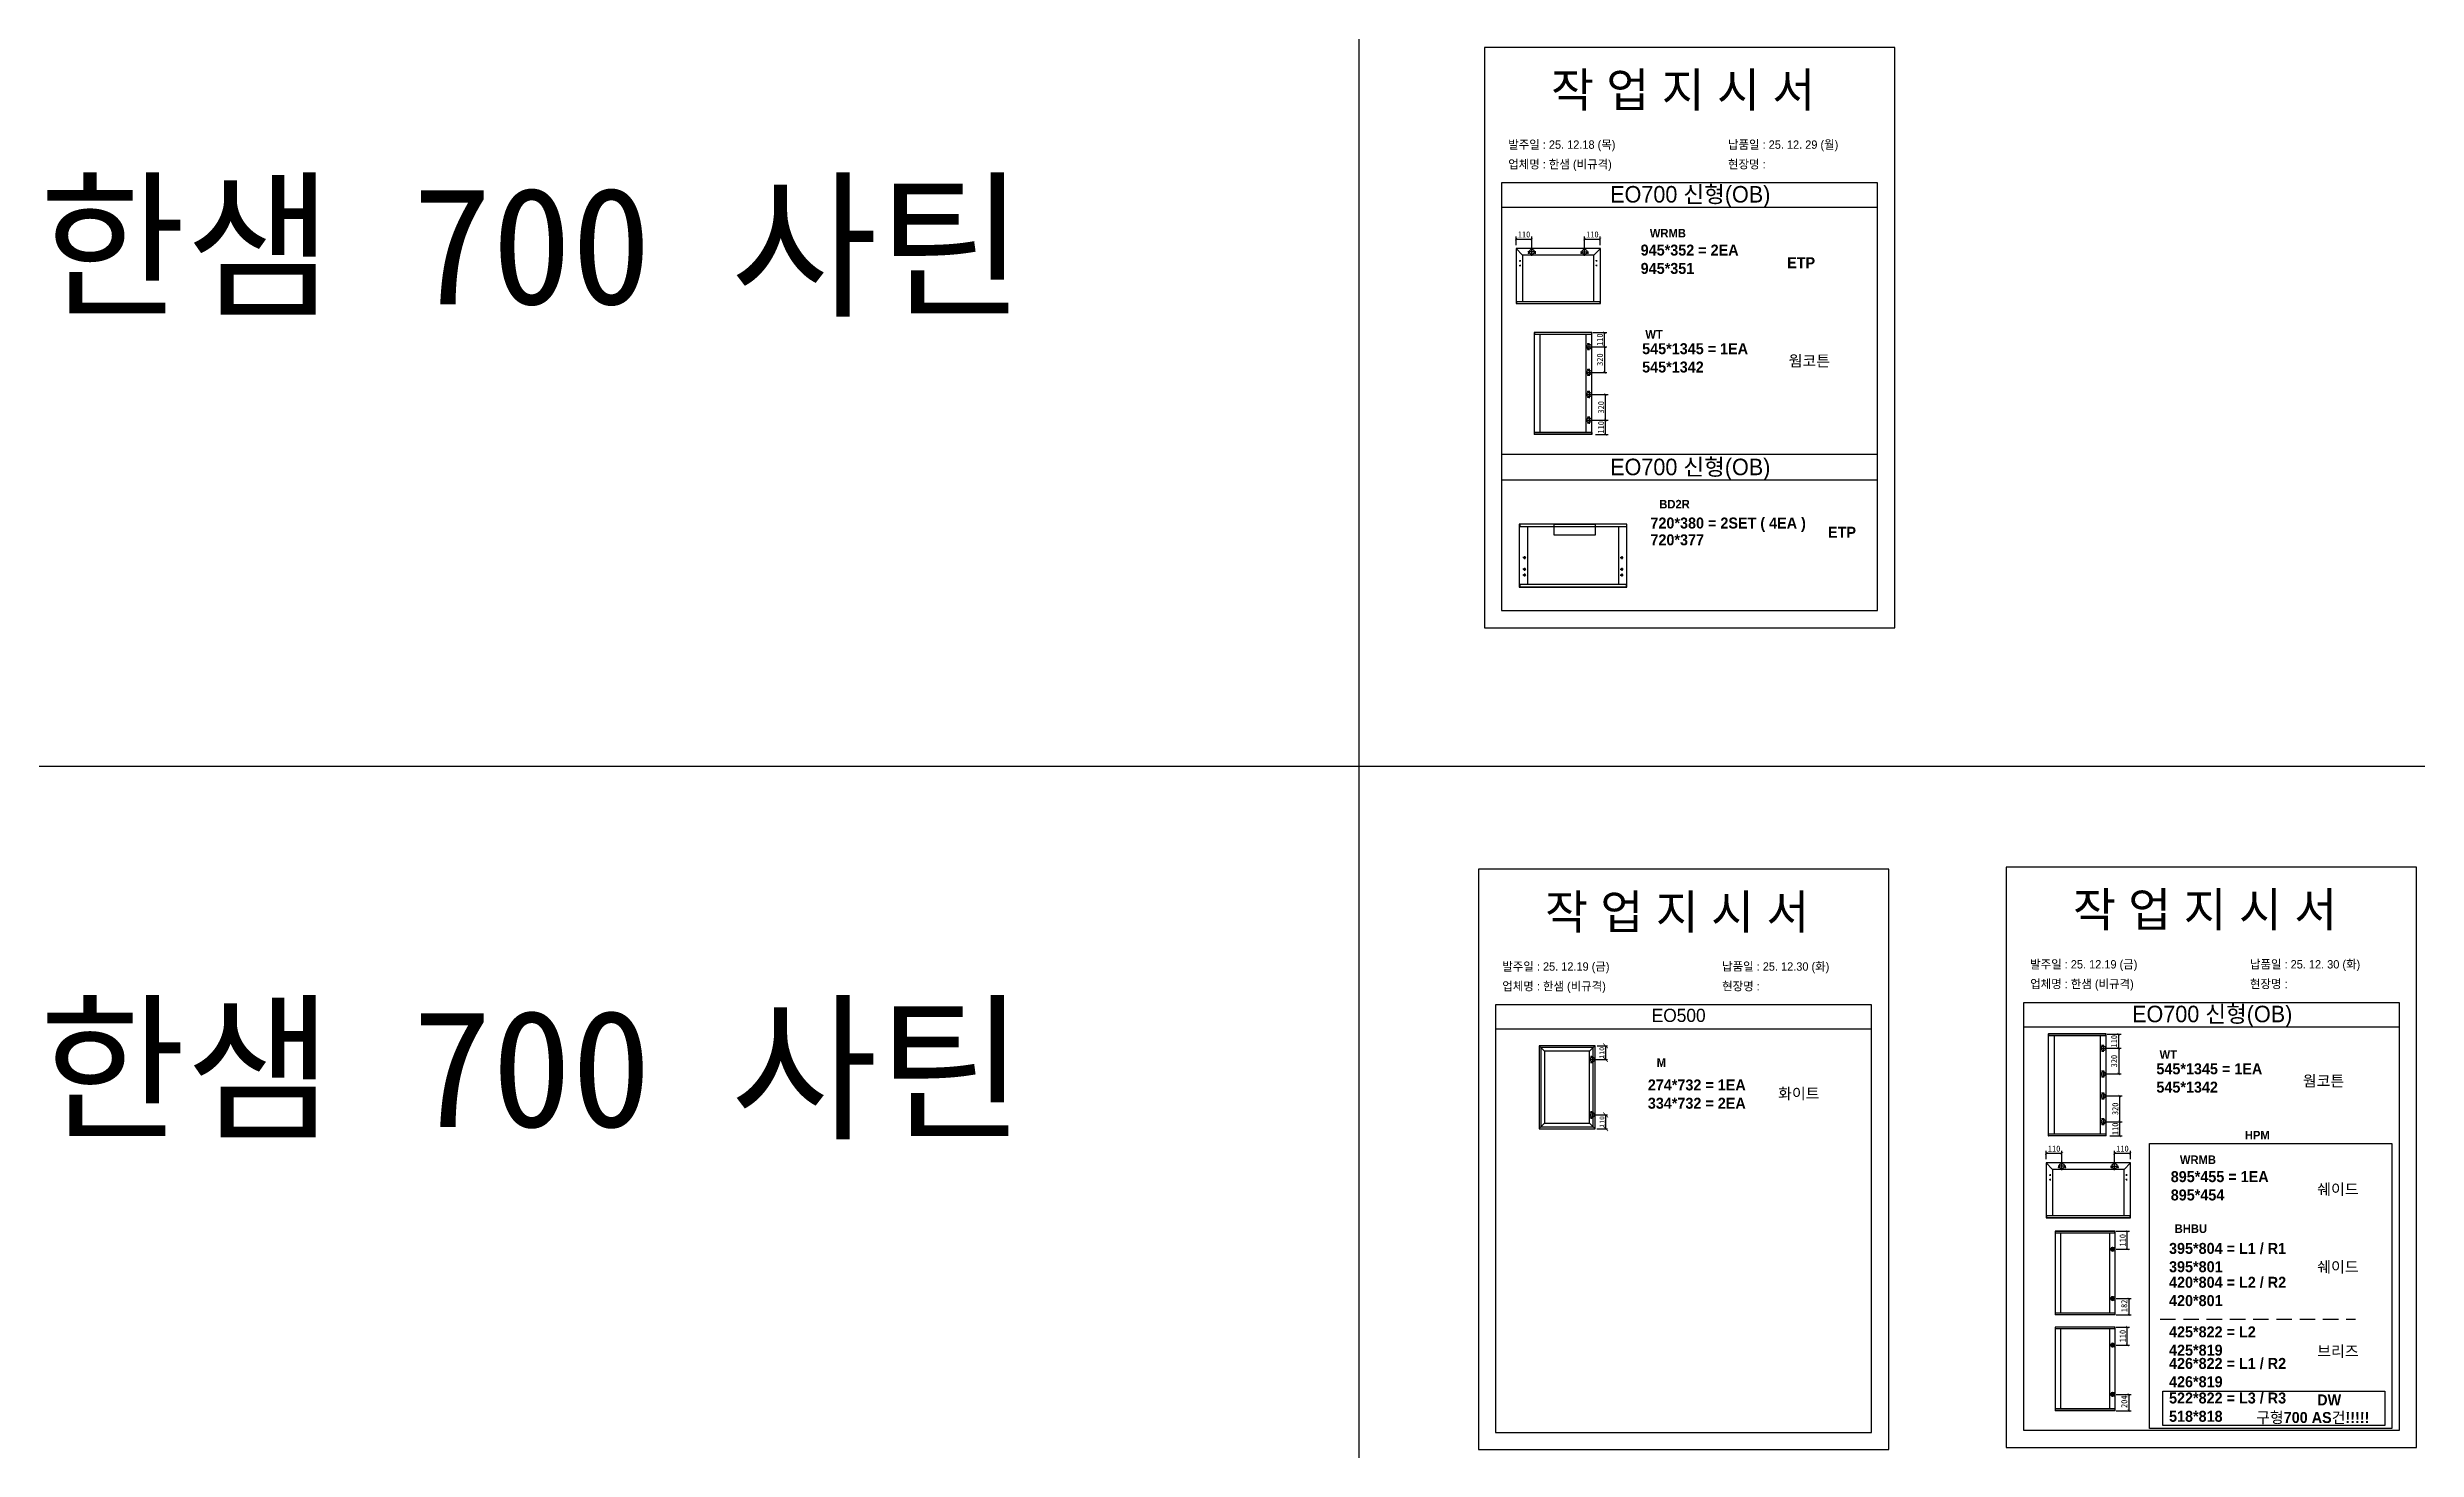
# Model space of a CAD drawing. Header units: millimetres. Extents: x -44117 to 256353, y -2095463 to 65325.
# Drawn here: x 104930 to 114631, y -574559 to -568818 of the extents above; entities that cross this region are included whole.
import ezdxf

# ---------------------------------------------------------------- set-up
doc = ezdxf.new("R2010")
doc.units = ezdxf.units.MM
doc.header["$LTSCALE"] = 10
doc.linetypes.add('HIDDEN', pattern=[9.525, 6.35, -3.175])
doc.layers.add('Layer1', color=7, linetype='Continuous', lineweight=70)
doc.styles.add('MtX_Gulim', font='')
doc.styles.get('MtX_Gulim').set_extended_font_data('Gulim', bold=True)
doc.dimstyles.new('ISO-25', dxfattribs={"dimtxt": 2.5, "dimasz": 2.5, "dimexe": 1, "dimexo": 1, "dimtad": 1, "dimtxsty": 'Standard', "dimblk": 'ARCHTICK', "dimcen": 2.5, "dimadec": 0, "dimazin": 0, "dimtfac": 1, "dimtmove": 0, "dimatfit": 3, "dimfxl": 0, "dimarcsym": 0})

msp = doc.modelspace()

# ---------------------------------------------------------------- texts
at = {"linetype": 'Continuous', "style": 'MtX_Gulim'}
for s, height, p in [('WRMB', 35.049344, (111491.13097, -569595.73965)), ('WT', 35.049344, (111472.74659, -570010.07927)), ('BD2R', 35.049344, (111529.83283, -570705.43604)), ('WT', 35.049344, (113578.27382, -572958.52436)), ('M', 35.04934, (111519.13654, -572991.83282)), ('HPM', 35.049344, (113927.29952, -573288.92266)), ('WRMB', 35.049344, (113661.52802, -573389.43999)), ('BHBU', 35.049344, (113640.24606, -573671.85004))]:
    msp.add_text(s, height=height, dxfattribs=at).set_placement(p)
at = {"attachment_point": 1}
for s, width, gutter_width, heights, insert, char_height in [('{\\fGulim|b0|i0|c129|p50;작 업 지 시 서}', 3307.3198183, 12.5, [-155.84554], (111086.44405, -568921.79745), 140), ('\\pt11;{\\fGulim|b0|i0|c129|p50;발주일 : 25. 12.18 (목)}', 3307.3198183, 12.5, [34.50412], (110911.23469, -569198.51787), 34.3), ('{\\fGulim|b0|i0|c129|p50;납품일 : 25. 12. 29 (월)}', 3307.3198183, 12.5, [35.09023], (111811.21268, -569198.51787), 34.3), ('{\\f굴림|b0|i0|c129|p50;한샘} 700 {\\f굴림|b0|i0|c129|p50;사틴}', 5072.1082947, 2395.6482, [-533.35869], (104895.62473, -569389.88973), 479.1296392), ('{\\fGulim|b0|i0|c129|p50;업체명 : 한샘 (비규격)}', 3307.3198183, 12.5, [36.11279], (110911.23469, -569279.17405), 34.3), ('{\\fGulim|b0|i0|c129|p50;현장명 : }', 3307.3198183, 12.5, [-38.2735], (111811.21268, -569279.17405), 34.3), ('{\\fGulim|b0|i0|c129|p50;EO700 신형(OB)}', 1597.0710432, 6.03612, [-85.06834], (111328.51495, -569385.2329), 67.6045736), ('{\\f굴림|b1|i0|c129|p50;945*352 = 2EA\\P\\C1;945*351}', 13607.1496112, 175, [-121.36905], (111453.57011, -569625.03302), 45), ('{\\f굴림|b1|i0|c129|p50;ETP}', 13607.1496112, 175, [40.38718], (112053.37159, -569676.8579), 45), ('{\\f굴림|b1|i0|c129|p50;545*1345 = 1EA\\P\\C1;545*1342}', 13607.1496112, 175, [-121.36905], (111459.63863, -570028.76412), 45), ('{\\f굴림|b1|i0|c129|p50;웜코튼}', 13607.1496112, 175, [40.38718], (112059.57923, -570078.80247), 45), ('{\\fGulim|b0|i0|c129|p50;EO700 신형(OB)}', 1597.0710432, 6.03612, [-85.06834], (111328.51495, -570501.61453), 67.6045736), ('{\\f굴림|b1|i0|c129|p50;720*380 = 2SET ( 4EA ) }', 13607.1496112, 175, [-56.36905], (111493.54716, -570742.56938), 45), ('{\\f굴림|b1|i0|c129|p50;\\C1;720*377}', 13607.1496112, 175, [-46.19048], (111493.54716, -570811.37924), 45), ('{\\f굴림|b1|i0|c129|p50;ETP}', 13607.1496112, 175, [40.38718], (112220.97782, -570780.26557), 45), ('{\\fGulim|b0|i0|c129|p50;작 업 지 시 서}', 3307.3198183, 12.5, [-155.84554], (111062.19771, -572287.02466), 140), ('{\\fGulim|b0|i0|c129|p50;작 업 지 시 서}', 3307.3198183, 12.5, [-155.84554], (113223.59181, -572277.96244), 140), ('\\pt11;{\\fGulim|b0|i0|c129|p50;발주일 : 25. 12.19 (금)}', 3307.3198183, 12.5, [34.50412], (110886.98835, -572563.74508), 34.3), ('{\\fGulim|b0|i0|c129|p50;납품일 : 25. 12.30 (화)}', 3307.3198183, 12.5, [35.09023], (111786.96634, -572563.74508), 34.3), ('\\pt11;{\\fGulim|b0|i0|c129|p50;발주일 : 25. 12.19 (금)}', 3307.3198183, 12.5, [34.50412], (113048.38245, -572554.68286), 34.3), ('{\\fGulim|b0|i0|c129|p50;납품일 : 25. 12. 30 (화)}', 3307.3198183, 12.5, [35.09023], (113948.36043, -572554.68286), 34.3), ('{\\fGulim|b0|i0|c129|p50;업체명 : 한샘 (비규격)}', 3307.3198183, 12.5, [36.11279], (110886.98835, -572644.40126), 34.3), ('{\\fGulim|b0|i0|c129|p50;현장명 : }', 3307.3198183, 12.5, [-38.2735], (111786.96634, -572644.40126), 34.3), ('{\\fGulim|b0|i0|c129|p50;업체명 : 한샘 (비규격)}', 3307.3198183, 12.5, [36.11279], (113048.38245, -572635.33904), 34.3), ('{\\fGulim|b0|i0|c129|p50;현장명 : }', 3307.3198183, 12.5, [-38.2735], (113948.36043, -572635.33904), 34.3), ('{\\f굴림|b0|i0|c129|p50;한샘} 700 {\\f굴림|b0|i0|c129|p50;사틴}', 5072.1082947, 2395.6482, [-533.35869], (104895.62473, -572758.39053), 479.1296392), ('{\\fGulim|b0|i0|c129|p50;EO500}', 5224.9748335, 19.74777, [57.05176], (111498.83314, -572753.73817), 54.1878762), ('{\\fGulim|b0|i0|c129|p50;EO700 신형(OB)}', 1597.0710432, 6.03612, [-85.06834], (113465.66271, -572741.39789), 67.6045736), ('{\\f굴림|b1|i0|c129|p50;274*732 = 1EA\\P334*732 = 2EA}', 13607.1496112, 175, [602.07594], (111482.85087, -573043.18002), 45), ('{\\f굴림|b1|i0|c129|p50;545*1345 = 1EA\\P\\C1;545*1342}', 13607.1496112, 175, [-121.36905], (113565.16585, -572977.20921), 45), ('{\\f굴림|b1|i0|c129|p50;웜코튼}', 13607.1496112, 175, [40.38718], (114165.10645, -573027.24756), 45), ('{\\f굴림|b1|i0|c129|p50;화이트}', 13607.1496112, 175, [-50], (112016.37088, -573078.37052), 45), ('{\\f굴림|b1|i0|c129|p50;895*455 = 1EA\\P\\C1;895*454}', 13607.1496112, 175, [-121.30952], (113623.96715, -573418.73336), 45), ('{\\f굴림|b1|i0|c129|p50;쉐이드}', 13607.1496112, 175, [40.38718], (114223.76863, -573470.55825), 45), ('{\\f굴림|b1|i0|c129|p50;395*804 = L1 / R1\\P\\C1;395*801}', 13607.1496112, 175, [-125.41667], (113617.0189, -573712.58554), 45), ('{\\f굴림|b1|i0|c129|p50;쉐이드}', 13607.1496112, 175, [40.38718], (114223.76863, -573788.26398), 45), ('{\\f굴림|b1|i0|c129|p50;420*804 = L2 / R2\\P\\C1;420*801}', 13607.1496112, 175, [-125.41667], (113617.0189, -573851.26662), 45), ('{\\f굴림|b1|i0|c129|p50;425*822 = L2\\P\\C1;425*819}', 13607.1496112, 175, [-121.36905], (113617.0189, -574054.24528), 45), ('{\\f굴림|b1|i0|c129|p50;426*822 = L1 / R2\\P\\C1;426*819}', 13607.1496112, 175, [-125.41667], (113617.0189, -574183.47083), 45), ('{\\f굴림|b1|i0|c129|p50;브리즈}', 13607.1496112, 175, [40.38718], (114223.76863, -574133.70593), 45), ('{\\f굴림|b1|i0|c129|p50;522*822 = L3 / R3\\P\\C1;518*818}', 13607.1496112, 175, [-125.41667], (113617.0189, -574324.98856), 45), ('{\\f굴림|b1|i0|c129|p50;구형700 AS건!!!!!}', 13607.1496112, 175, [40.38718], (113973.61575, -574404.92691), 45), ('{\\f굴림|b1|i0|c129|p50;DW}', 13607.1496112, 175, [40.38718], (114223.76863, -574332.90238), 45)]:
    msp.add_mtext_dynamic_manual_height_columns(s, width=width, gutter_width=gutter_width, heights=heights, dxfattribs=dict(at, insert=insert, char_height=char_height))

# ---------------------------------------------------------------- blocks, each defined once
blk = doc.blocks.new('_ArchTick')
at = {"color": 0, "linetype": 'ByBlock', "const_width": 0.15}
blk.add_lwpolyline([(-0.5, -0.5), (0.5, 0.5)], dxfattribs=at)
blk = doc.blocks.new('*D4266')
at = {"color": 0, "lineweight": -2}
for p, q in [((111274.9, -572905.7), (111317.5, -572905.7)), ((111309.5, -572905.7), (111309.5, -572961.8)), ((111264.3, -572961.8), (111317.5, -572961.8))]:
    blk.add_line(p, q, dxfattribs=at)
at = {"layer": 'Defpoints', "color": 0}
for p in [(111266.9, -572905.7), (111256.3, -572961.8), (111309.5, -572961.8)]:
    blk.add_point(p, dxfattribs=at)
at = {"color": 0, "lineweight": -2, "xscale": 20, "yscale": 20, "zscale": 20}
for p, rotation in [((111309.5, -572905.7), 90), ((111309.5, -572961.8), 270)]:
    blk.add_blockref('_ArchTick', p, dxfattribs=dict(at, rotation=rotation))
at = {"color": 0, "insert": (111294.5, -572933.7), "char_height": 20, "attachment_point": 5, "rotation": 90}
blk.add_mtext('110', dxfattribs=at)
blk = doc.blocks.new('*D4267')
at = {"color": 0, "lineweight": -2}
for p, q in [((111264.3, -573188.5), (111318, -573188.5)), ((111310, -573188.5), (111310, -573245.1)), ((111274.4, -573245.1), (111318, -573245.1))]:
    blk.add_line(p, q, dxfattribs=at)
at = {"layer": 'Defpoints', "color": 0}
for p in [(111256.3, -573188.5), (111266.4, -573245.1), (111310, -573245.1)]:
    blk.add_point(p, dxfattribs=at)
at = {"color": 0, "lineweight": -2, "xscale": 20, "yscale": 20, "zscale": 20}
for p, rotation in [((111310, -573188.5), 90), ((111310, -573245.1), 270)]:
    blk.add_blockref('_ArchTick', p, dxfattribs=dict(at, rotation=rotation))
at = {"color": 0, "insert": (111295, -573216.8), "char_height": 20, "attachment_point": 5, "rotation": 90}
blk.add_mtext('110', dxfattribs=at)
blk = doc.blocks.new('*D4268')
at = {"color": 0, "lineweight": -2}
for p, q in [((113114.1, -573370.2), (113114.1, -573335.6)), ((113178.6, -573382.9), (113178.6, -573335.6)), ((113114.1, -573345.6), (113178.6, -573345.6))]:
    blk.add_line(p, q, dxfattribs=at)
at = {"layer": 'Defpoints', "color": 0}
for p in [(113114.1, -573385.2), (113178.6, -573345.6), (113178.6, -573397.9)]:
    blk.add_point(p, dxfattribs=at)
at = {"color": 0, "lineweight": -2, "xscale": 10, "yscale": 10, "zscale": 10, "rotation": 180}
blk.add_blockref('_ArchTick', (113114.1, -573345.6), dxfattribs=at)
at = {"color": 0, "lineweight": -2, "xscale": 10, "yscale": 10, "zscale": 10}
blk.add_blockref('_ArchTick', (113178.6, -573345.6), dxfattribs=at)
at = {"color": 0, "insert": (113146.4, -573326.9), "char_height": 25, "attachment_point": 5}
blk.add_mtext('110', dxfattribs=at)
blk = doc.blocks.new('*D4269')
at = {"color": 0, "lineweight": -2}
for p, q in [((113394.2, -573382.9), (113394.2, -573335.6)), ((113458.7, -573370.2), (113458.7, -573335.6)), ((113394.2, -573345.6), (113458.7, -573345.6))]:
    blk.add_line(p, q, dxfattribs=at)
at = {"layer": 'Defpoints', "color": 0}
for p in [(113394.2, -573397.9), (113458.7, -573345.6), (113458.7, -573385.2)]:
    blk.add_point(p, dxfattribs=at)
at = {"color": 0, "lineweight": -2, "xscale": 10, "yscale": 10, "zscale": 10, "rotation": 180}
blk.add_blockref('_ArchTick', (113394.2, -573345.6), dxfattribs=at)
at = {"color": 0, "lineweight": -2, "xscale": 10, "yscale": 10, "zscale": 10}
blk.add_blockref('_ArchTick', (113458.7, -573345.6), dxfattribs=at)
at = {"color": 0, "insert": (113426.4, -573326.9), "char_height": 25, "attachment_point": 5}
blk.add_mtext('110', dxfattribs=at)
blk = doc.blocks.new('*D4270')
at = {"color": 0, "lineweight": -2}
for p, q in [((113363.1, -572857.8), (113421, -572857.8)), ((113363.1, -572915.6), (113421, -572915.6)), ((113411, -572915.6), (113411, -572857.8))]:
    blk.add_line(p, q, dxfattribs=at)
at = {"layer": 'Defpoints', "color": 0}
for p in [(113348.1, -572857.8), (113348.1, -572915.6), (113411, -572857.8)]:
    blk.add_point(p, dxfattribs=at)
at = {"color": 0, "lineweight": -2, "xscale": 10, "yscale": 10, "zscale": 10}
for p, rotation in [((113411, -572857.8), 90), ((113411, -572915.6), 270)]:
    blk.add_blockref('_ArchTick', p, dxfattribs=dict(at, rotation=rotation))
at = {"color": 0, "insert": (113392.2, -572886.7), "char_height": 25, "attachment_point": 5, "rotation": 90}
blk.add_mtext('110', dxfattribs=at)
blk = doc.blocks.new('*D4271')
at = {"color": 0, "lineweight": -2}
for p, q in [((113363.1, -573216.2), (113425.6, -573216.2)), ((113415.6, -573274.7), (113415.6, -573216.2)), ((113374.7, -573274.7), (113425.6, -573274.7))]:
    blk.add_line(p, q, dxfattribs=at)
at = {"layer": 'Defpoints', "color": 0}
for p in [(113348.1, -573216.2), (113415.6, -573216.2), (113359.7, -573274.7)]:
    blk.add_point(p, dxfattribs=at)
at = {"color": 0, "lineweight": -2, "xscale": 10, "yscale": 10, "zscale": 10}
for p, rotation in [((113415.6, -573216.2), 90), ((113415.6, -573274.7), 270)]:
    blk.add_blockref('_ArchTick', p, dxfattribs=dict(at, rotation=rotation))
at = {"color": 0, "insert": (113396.8, -573245.4), "char_height": 25, "attachment_point": 5, "rotation": 90}
blk.add_mtext('110', dxfattribs=at)
blk = doc.blocks.new('*D4272')
at = {"color": 0, "lineweight": -2}
for p, q in [((113363.1, -573111), (113425.6, -573111)), ((113415.6, -573216.2), (113415.6, -573111)), ((113363.1, -573216.2), (113425.6, -573216.2))]:
    blk.add_line(p, q, dxfattribs=at)
at = {"layer": 'Defpoints', "color": 0}
for p in [(113348.1, -573111), (113415.6, -573111), (113348.1, -573216.2)]:
    blk.add_point(p, dxfattribs=at)
at = {"color": 0, "lineweight": -2, "xscale": 10, "yscale": 10, "zscale": 10}
for p, rotation in [((113415.6, -573111), 90), ((113415.6, -573216.2), 270)]:
    blk.add_blockref('_ArchTick', p, dxfattribs=dict(at, rotation=rotation))
at = {"color": 0, "insert": (113396.8, -573163.6), "char_height": 25, "attachment_point": 5, "rotation": 90}
blk.add_mtext('320', dxfattribs=at)
blk = doc.blocks.new('*D4273')
at = {"color": 0, "lineweight": -2}
for p, q in [((113363.1, -572915.6), (113421, -572915.6)), ((113411, -572915.6), (113411, -573020.8)), ((113363.1, -573020.8), (113421, -573020.8))]:
    blk.add_line(p, q, dxfattribs=at)
at = {"layer": 'Defpoints', "color": 0}
for p in [(113348.1, -572915.6), (113348.1, -573020.8), (113411, -573020.8)]:
    blk.add_point(p, dxfattribs=at)
at = {"color": 0, "lineweight": -2, "xscale": 10, "yscale": 10, "zscale": 10}
for p, rotation in [((113411, -572915.6), 90), ((113411, -573020.8), 270)]:
    blk.add_blockref('_ArchTick', p, dxfattribs=dict(at, rotation=rotation))
at = {"color": 0, "insert": (113392.2, -572968.2), "char_height": 25, "attachment_point": 5, "rotation": 90}
blk.add_mtext('320', dxfattribs=at)
blk = doc.blocks.new('*D4274')
at = {"color": 0, "lineweight": -2}
for p, q in [((113401.2, -573664.8), (113455.8, -573664.8)), ((113445.8, -573738.4), (113445.8, -573664.8)), ((113401.2, -573738.4), (113455.8, -573738.4))]:
    blk.add_line(p, q, dxfattribs=at)
at = {"layer": 'Defpoints', "color": 0}
for p in [(113386.2, -573664.8), (113445.8, -573664.8), (113386.2, -573738.4)]:
    blk.add_point(p, dxfattribs=at)
at = {"color": 0, "lineweight": -2, "xscale": 10, "yscale": 10, "zscale": 10}
for p, rotation in [((113445.8, -573664.8), 90), ((113445.8, -573738.4), 270)]:
    blk.add_blockref('_ArchTick', p, dxfattribs=dict(at, rotation=rotation))
at = {"color": 0, "insert": (113427, -573701.6), "char_height": 25, "attachment_point": 5, "rotation": 90}
blk.add_mtext('110', dxfattribs=at)
blk = doc.blocks.new('*D4275')
at = {"color": 0, "lineweight": -2}
for p, q in [((113401.2, -573940.3), (113462.3, -573940.3)), ((113401.2, -574007.2), (113462.3, -574007.2)), ((113452.3, -573940.3), (113452.3, -574007.2))]:
    blk.add_line(p, q, dxfattribs=at)
at = {"layer": 'Defpoints', "color": 0}
for p in [(113386.2, -573940.3), (113386.2, -574007.2), (113452.3, -574007.2)]:
    blk.add_point(p, dxfattribs=at)
at = {"color": 0, "lineweight": -2, "xscale": 10, "yscale": 10, "zscale": 10}
for p, rotation in [((113452.3, -573940.3), 90), ((113452.3, -574007.2), 270)]:
    blk.add_blockref('_ArchTick', p, dxfattribs=dict(at, rotation=rotation))
at = {"color": 0, "insert": (113433.6, -573970.4), "char_height": 25, "attachment_point": 5, "rotation": 90}
blk.add_mtext('182', dxfattribs=at)
blk = doc.blocks.new('*D4276')
at = {"color": 0, "lineweight": -2}
for p, q in [((113401.2, -574057.2), (113455.8, -574057.2)), ((113445.8, -574130.8), (113445.8, -574057.2)), ((113401.2, -574130.8), (113455.8, -574130.8))]:
    blk.add_line(p, q, dxfattribs=at)
at = {"layer": 'Defpoints', "color": 0}
for p in [(113386.2, -574057.2), (113445.8, -574057.2), (113386.2, -574130.8)]:
    blk.add_point(p, dxfattribs=at)
at = {"color": 0, "lineweight": -2, "xscale": 10, "yscale": 10, "zscale": 10}
for p, rotation in [((113445.8, -574057.2), 90), ((113445.8, -574130.8), 270)]:
    blk.add_blockref('_ArchTick', p, dxfattribs=dict(at, rotation=rotation))
at = {"color": 0, "insert": (113427, -574094), "char_height": 25, "attachment_point": 5, "rotation": 90}
blk.add_mtext('110', dxfattribs=at)
blk = doc.blocks.new('*D4277')
at = {"color": 0, "lineweight": -2}
for p, q in [((113401.2, -574332.7), (113462.3, -574332.7)), ((113401.2, -574399.6), (113462.3, -574399.6)), ((113452.3, -574332.7), (113452.3, -574399.6))]:
    blk.add_line(p, q, dxfattribs=at)
at = {"layer": 'Defpoints', "color": 0}
for p in [(113386.2, -574332.7), (113386.2, -574399.6), (113452.3, -574399.6)]:
    blk.add_point(p, dxfattribs=at)
at = {"color": 0, "lineweight": -2, "xscale": 10, "yscale": 10, "zscale": 10}
for p, rotation in [((113452.3, -574332.7), 90), ((113452.3, -574399.6), 270)]:
    blk.add_blockref('_ArchTick', p, dxfattribs=dict(at, rotation=rotation))
at = {"color": 0, "insert": (113433.6, -574362.8), "char_height": 25, "attachment_point": 5, "rotation": 90}
blk.add_mtext('204', dxfattribs=at)
blk = doc.blocks.new('*D4260')
at = {"color": 0, "lineweight": -2}
for p, q in [((110943.7, -569626.9), (110943.7, -569592.3)), ((110943.7, -569602.3), (111008.2, -569602.3)), ((111008.2, -569639.7), (111008.2, -569592.3))]:
    blk.add_line(p, q, dxfattribs=at)
at = {"layer": 'Defpoints', "color": 0}
for p in [(110943.7, -569641.9), (111008.2, -569602.3), (111008.2, -569654.7)]:
    blk.add_point(p, dxfattribs=at)
at = {"color": 0, "lineweight": -2, "xscale": 10, "yscale": 10, "zscale": 10, "rotation": 180}
blk.add_blockref('_ArchTick', (110943.7, -569602.3), dxfattribs=at)
at = {"color": 0, "lineweight": -2, "xscale": 10, "yscale": 10, "zscale": 10}
blk.add_blockref('_ArchTick', (111008.2, -569602.3), dxfattribs=at)
at = {"color": 0, "insert": (110976, -569583.6), "char_height": 25, "attachment_point": 5}
blk.add_mtext('110', dxfattribs=at)
blk = doc.blocks.new('*D4261')
at = {"color": 0, "lineweight": -2}
for p, q in [((111223.8, -569639.7), (111223.8, -569592.3)), ((111223.8, -569602.3), (111288.3, -569602.3)), ((111288.3, -569626.9), (111288.3, -569592.3))]:
    blk.add_line(p, q, dxfattribs=at)
at = {"layer": 'Defpoints', "color": 0}
for p in [(111288.3, -569602.3), (111288.3, -569641.9), (111223.8, -569654.7)]:
    blk.add_point(p, dxfattribs=at)
at = {"color": 0, "lineweight": -2, "xscale": 10, "yscale": 10, "zscale": 10, "rotation": 180}
blk.add_blockref('_ArchTick', (111223.8, -569602.3), dxfattribs=at)
at = {"color": 0, "lineweight": -2, "xscale": 10, "yscale": 10, "zscale": 10}
blk.add_blockref('_ArchTick', (111288.3, -569602.3), dxfattribs=at)
at = {"color": 0, "insert": (111256, -569583.6), "char_height": 25, "attachment_point": 5}
blk.add_mtext('110', dxfattribs=at)
blk = doc.blocks.new('*D4262')
at = {"color": 0, "lineweight": -2}
for p, q in [((111257.5, -569985.5), (111315.5, -569985.5)), ((111305.5, -570043.3), (111305.5, -569985.5)), ((111257.5, -570043.3), (111315.5, -570043.3))]:
    blk.add_line(p, q, dxfattribs=at)
at = {"layer": 'Defpoints', "color": 0}
for p in [(111242.5, -569985.5), (111305.5, -569985.5), (111242.5, -570043.3)]:
    blk.add_point(p, dxfattribs=at)
at = {"color": 0, "lineweight": -2, "xscale": 10, "yscale": 10, "zscale": 10}
for p, rotation in [((111305.5, -569985.5), 90), ((111305.5, -570043.3), 270)]:
    blk.add_blockref('_ArchTick', p, dxfattribs=dict(at, rotation=rotation))
at = {"color": 0, "insert": (111286.7, -570014.4), "char_height": 25, "attachment_point": 5, "rotation": 90}
blk.add_mtext('110', dxfattribs=at)
blk = doc.blocks.new('*D4263')
at = {"color": 0, "lineweight": -2}
for p, q in [((111257.5, -570343.9), (111320, -570343.9)), ((111269.2, -570402.4), (111320, -570402.4)), ((111310, -570402.4), (111310, -570343.9))]:
    blk.add_line(p, q, dxfattribs=at)
at = {"layer": 'Defpoints', "color": 0}
for p in [(111242.5, -570343.9), (111254.2, -570402.4), (111310, -570343.9)]:
    blk.add_point(p, dxfattribs=at)
at = {"color": 0, "lineweight": -2, "xscale": 10, "yscale": 10, "zscale": 10}
for p, rotation in [((111310, -570343.9), 90), ((111310, -570402.4), 270)]:
    blk.add_blockref('_ArchTick', p, dxfattribs=dict(at, rotation=rotation))
at = {"color": 0, "insert": (111291.3, -570373.1), "char_height": 25, "attachment_point": 5, "rotation": 90}
blk.add_mtext('110', dxfattribs=at)
blk = doc.blocks.new('*D4264')
at = {"color": 0, "lineweight": -2}
for p, q in [((111257.5, -570238.7), (111320, -570238.7)), ((111310, -570343.9), (111310, -570238.7)), ((111257.5, -570343.9), (111320, -570343.9))]:
    blk.add_line(p, q, dxfattribs=at)
at = {"layer": 'Defpoints', "color": 0}
for p in [(111242.5, -570238.7), (111310, -570238.7), (111242.5, -570343.9)]:
    blk.add_point(p, dxfattribs=at)
at = {"color": 0, "lineweight": -2, "xscale": 10, "yscale": 10, "zscale": 10}
for p, rotation in [((111310, -570238.7), 90), ((111310, -570343.9), 270)]:
    blk.add_blockref('_ArchTick', p, dxfattribs=dict(at, rotation=rotation))
at = {"color": 0, "insert": (111291.3, -570291.3), "char_height": 25, "attachment_point": 5, "rotation": 90}
blk.add_mtext('320', dxfattribs=at)
blk = doc.blocks.new('*D4265')
at = {"color": 0, "lineweight": -2}
for p, q in [((111257.5, -570043.3), (111315.5, -570043.3)), ((111305.5, -570043.3), (111305.5, -570148.5)), ((111257.5, -570148.5), (111315.5, -570148.5))]:
    blk.add_line(p, q, dxfattribs=at)
at = {"layer": 'Defpoints', "color": 0}
for p in [(111242.5, -570043.3), (111242.5, -570148.5), (111305.5, -570148.5)]:
    blk.add_point(p, dxfattribs=at)
at = {"color": 0, "lineweight": -2, "xscale": 10, "yscale": 10, "zscale": 10}
for p, rotation in [((111305.5, -570043.3), 90), ((111305.5, -570148.5), 270)]:
    blk.add_blockref('_ArchTick', p, dxfattribs=dict(at, rotation=rotation))
at = {"color": 0, "insert": (111286.7, -570095.9), "char_height": 25, "attachment_point": 5, "rotation": 90}
blk.add_mtext('320', dxfattribs=at)

# ---------------------------------------------------------------- dimensions: what is measured, and where the dimension line sits
for base, p1, p2, picture, middle in [((111008.21406, -569602.34615), (110943.69401, -569641.92655), (111008.21406, -569654.65298), '*D4260', (110975.95404, -569583.59615)), ((111288.28388, -569602.34615), (111223.76384, -569654.65298), (111288.28388, -569641.92655), '*D4261', (111256.02386, -569583.59615)), ((113178.61111, -573345.61701), (113114.09105, -573385.19741), (113178.61111, -573397.92384), '*D4268', (113146.35108, -573326.86701)), ((113458.68093, -573345.61701), (113394.16088, -573397.92384), (113458.68093, -573385.19741), '*D4269', (113426.42091, -573326.86701))]:
    dim = msp.add_linear_dim(base=base, p1=p1, p2=p2, text='110', dimstyle='ISO-25', override={"dimscale": 10, "dimasz": 1, "dimexo": 1.5, "dimtxsty": 'Standard'})
    dim.commit()
    dim.dimension.update_dxf_attribs({"geometry": picture, "text_midpoint": middle})
for base, p1, p2, text, picture, middle in [((111305.46468, -569985.46257), (111242.53954, -570043.29966), (111242.53954, -569985.46257), '110', '*D4262', (111305.46468, -570014.38111)), ((113410.9919, -572857.75127), (113348.06676, -572915.58835), (113348.06676, -572857.75127), '110', '*D4270', (113410.9919, -572886.66981)), ((113452.33016, -574007.16068), (113386.1588, -573940.2763), (113386.1588, -574007.16068), '182', '*D4275', (113452.33016, -573970.36523)), ((113452.33016, -574399.56508), (113386.1588, -574332.68071), (113386.1588, -574399.56508), '204', '*D4277', (113452.33016, -574362.76964))]:
    dim = msp.add_linear_dim(base=base, p1=p1, p2=p2, angle=90, text=text, dimstyle='ISO-25', override={"dimscale": 10, "dimasz": 1, "dimexo": 1.5, "dimtxsty": 'Standard'})
    dim.commit()
    dim.dimension.update_dxf_attribs({"geometry": picture, "text_midpoint": middle, "dimtype": 160})
for base, p1, p2, text, override, picture, middle in [((111305.46468, -570148.4822), (111242.53954, -570043.29966), (111242.53954, -570148.4822), '320', {"dimscale": 10, "dimasz": 1, "dimexo": 1.5, "dimtxsty": 'Standard'}, '*D4265', (111286.71468, -570095.89093)), ((111310.03614, -570238.6922), (111242.53954, -570343.87472), (111242.53954, -570238.6922), '320', {"dimscale": 10, "dimasz": 1, "dimexo": 1.5, "dimtxsty": 'Standard'}, '*D4264', (111291.28614, -570291.28346)), ((111310.03614, -570343.87472), (111254.17808, -570402.37942), (111242.53954, -570343.87472), '110', {"dimscale": 10, "dimasz": 1, "dimexo": 1.5, "dimtxsty": 'Standard'}, '*D4263', (111291.28614, -570373.12707)), ((111309.47011, -572961.76835, 20.09702), (111266.89896, -572905.66152, 94.61404), (111256.34652, -572961.76835, 20.09702), '110', {"dimscale": 8}, '*D4266', (111294.47011, -572933.71494, 20.09702)), ((113410.9919, -573020.7709), (113348.06676, -572915.58835), (113348.06676, -573020.7709), '320', {"dimscale": 10, "dimasz": 1, "dimexo": 1.5, "dimtxsty": 'Standard'}, '*D4273', (113392.2419, -572968.17963)), ((113415.56336, -573110.98089), (113348.06676, -573216.16342), (113348.06676, -573110.98089), '320', {"dimscale": 10, "dimasz": 1, "dimexo": 1.5, "dimtxsty": 'Standard'}, '*D4272', (113396.81336, -573163.57216)), ((111309.98693, -573245.12446, 20.09702), (111256.34475, -573188.50162, 20.09702), (111266.38296, -573245.12446, 94.61404), '110', {"dimscale": 8, "dimtxsty": 'Standard'}, '*D4267', (111294.98693, -573216.81304, 20.09702)), ((113415.56336, -573216.16342), (113359.7053, -573274.66812), (113348.06676, -573216.16342), '110', {"dimscale": 10, "dimasz": 1, "dimexo": 1.5, "dimtxsty": 'Standard'}, '*D4271', (113396.81336, -573245.41577)), ((113445.77257, -573664.78186), (113386.1588, -573738.39834), (113386.1588, -573664.78186), '110', {"dimscale": 10, "dimasz": 1, "dimexo": 1.5, "dimtxsty": 'Standard'}, '*D4274', (113427.02257, -573701.5901)), ((113445.77257, -574057.18627), (113386.1588, -574130.80275), (113386.1588, -574057.18627), '110', {"dimscale": 10, "dimasz": 1, "dimexo": 1.5, "dimtxsty": 'Standard'}, '*D4276', (113427.02257, -574093.99451))]:
    dim = msp.add_linear_dim(base=base, p1=p1, p2=p2, angle=90, text=text, dimstyle='ISO-25', override=override)
    dim.commit()
    dim.dimension.update_dxf_attribs({"geometry": picture, "text_midpoint": middle})

# ---------------------------------------------------------------- linework, layer by layer
for p, q in [((112423.63744, -569372.80466), (110883.63744, -569372.80466)), ((112423.63744, -569472.80466), (110883.63744, -569472.80466)), ((110943.39805, -569641.92655), (110943.39805, -569866.26687)), ((110969.7388, -569668.2673), (110943.48474, -569641.71727)), ((111288.28388, -569641.63058), (110943.69401, -569641.63058)), ((111008.21406, -569670.79639), (111008.21406, -569638.50956)), ((111223.76385, -569670.79639), (111223.76385, -569638.50956)), ((111262.2391, -569668.2673), (111288.49316, -569641.71727)), ((111288.57985, -569866.26687), (111288.57985, -569641.92655)), ((110956.71641, -569691.35245), (110962.63568, -569691.35245)), ((110956.71641, -569710.29411), (110962.63568, -569710.29411)), ((110959.67605, -569688.39282), (110959.67605, -569694.31209)), ((110959.67605, -569707.33448), (110959.67605, -569713.25375)), ((110969.7388, -569668.2673), (110969.7388, -569858.27586)), ((111262.2391, -569668.2673), (110969.7388, -569668.2673)), ((111024.35748, -569654.65298), (110992.07065, -569654.65298)), ((110997.26341, -569660.57225), (110992.528, -569660.57225)), ((110994.8957, -569658.20454), (110994.8957, -569662.93996)), ((111023.90013, -569660.57225), (111019.16471, -569660.57225)), ((111021.53242, -569658.20454), (111021.53242, -569662.93996)), ((111207.62043, -569654.65298), (111239.90726, -569654.65298)), ((111212.8132, -569660.57225), (111208.07778, -569660.57225)), ((111210.44549, -569658.20454), (111210.44549, -569662.93996)), ((111239.44991, -569660.57225), (111234.7145, -569660.57225)), ((111237.08221, -569658.20454), (111237.08221, -569662.93996)), ((111262.2391, -569857.68393), (111262.2391, -569668.2673)), ((111275.2615, -569691.35245), (111269.34223, -569691.35245)), ((111275.2615, -569710.29411), (111269.34223, -569710.29411)), ((111272.30186, -569688.39282), (111272.30186, -569694.31209)), ((111272.30186, -569707.33448), (111272.30186, -569713.25375)), ((110943.39805, -569857.68393), (111288.57985, -569857.68393)), ((110943.39805, -569865.73414), (111288.28388, -569865.73414)), ((110943.69401, -569866.56284), (111288.28388, -569866.56284)), ((110944.87787, -569857.68393), (110944.87787, -569866.56284)), ((111287.10003, -569866.56284), (111287.10003, -569857.68393)), ((111017.26251, -569984.98326), (111017.26251, -570402.19112)), ((111254.25607, -569985.46257), (111017.26251, -569985.46257)), ((111254.25607, -569992.70552), (111017.26251, -569992.70552)), ((111253.98979, -569984.71698), (111017.52879, -569984.71698)), ((111018.59393, -569984.71698), (111018.59393, -569992.70552)), ((111040.96186, -569992.17295), (111040.96186, -570394.46887)), ((111230.29043, -570394.46887), (111230.29043, -569992.70552)), ((111239.87669, -570031.31683), (111235.61613, -570031.31683)), ((111237.74641, -570029.18655), (111237.74641, -570033.44711)), ((111242.53954, -570057.82425), (111242.53954, -570028.77507)), ((111252.92465, -569992.70552), (111252.92465, -569984.71698)), ((111254.25607, -570402.19112), (111254.25607, -569984.98326)), ((111228.01495, -570043.29966), (111257.06413, -570043.29966)), ((111239.87669, -570055.28248), (111235.61613, -570055.28248)), ((111239.87669, -570136.49937), (111235.61613, -570136.49937)), ((111237.74641, -570053.1522), (111237.74641, -570057.41275)), ((111237.74641, -570134.36909), (111237.74641, -570138.62965)), ((111242.53954, -570133.95761), (111242.53954, -570163.00679)), ((111228.01495, -570148.4822), (111257.06413, -570148.4822)), ((111239.87669, -570160.46501), (111235.61613, -570160.46501)), ((111239.87669, -570226.70937), (111235.61613, -570226.70937)), ((111237.74641, -570158.33473), (111237.74641, -570162.59529)), ((111237.74641, -570224.57909), (111237.74641, -570228.83965)), ((111242.53954, -570224.16761), (111242.53954, -570253.21678)), ((111228.01495, -570238.6922), (111257.06413, -570238.6922)), ((111239.87669, -570250.67501), (111235.61613, -570250.67501)), ((111239.87669, -570331.89189), (111235.61613, -570331.89189)), ((111237.74641, -570248.54473), (111237.74641, -570252.80529)), ((111237.74641, -570329.76161), (111237.74641, -570334.02217)), ((111242.53954, -570329.35014), (111242.53954, -570358.39931)), ((111254.25607, -570394.46887), (111017.26251, -570394.46887)), ((111254.25607, -570401.71182), (111017.26251, -570401.71182)), ((111253.98979, -570402.45742), (111017.52879, -570402.45742)), ((111018.59393, -570402.45742), (111018.59393, -570394.46887)), ((111228.01495, -570343.87473), (111257.06413, -570343.87473)), ((111239.87669, -570355.85754), (111235.61613, -570355.85754)), ((111237.74641, -570353.72726), (111237.74641, -570357.98781)), ((111252.92465, -570394.46887), (111252.92465, -570402.45742)), ((112423.63744, -570484.89798), (110883.63744, -570484.89798)), ((112423.63744, -570589.1863), (110883.63744, -570589.1863)), ((110956.53356, -570769.53031), (110956.53356, -571027.97238)), ((111397.14396, -570770.19678), (110956.53356, -570770.19678)), ((111397.14396, -570780.26788), (110956.53356, -570780.26788)), ((111396.7737, -570769.16005), (110956.90382, -570769.16005)), ((110958.38486, -570769.16005), (110958.38486, -570780.26788)), ((110989.85703, -570780.26788), (110989.85703, -571017.23481)), ((111363.82048, -571017.23481), (111363.82048, -570780.26788)), ((111395.29265, -570769.16005), (111395.29265, -570780.26788)), ((111397.14396, -571027.97238), (111397.14396, -570769.53031)), ((110983.74773, -570906.89708), (110971.52912, -570906.89708)), ((110977.63842, -570900.78778), (110977.63842, -570913.00638)), ((111369.92978, -570906.89708), (111382.14839, -570906.89708)), ((111376.03909, -570900.78778), (111376.03909, -570913.00638)), ((110983.74773, -570954.29047), (110971.52912, -570954.29047)), ((110983.74773, -570977.98716), (110971.52912, -570977.98716)), ((110977.63842, -570948.18116), (110977.63842, -570960.39977)), ((110977.63842, -570971.87786), (110977.63842, -570984.09647)), ((111369.92978, -570954.29047), (111382.14839, -570954.29047)), ((111369.92978, -570977.98716), (111382.14839, -570977.98716)), ((111376.03909, -570948.18116), (111376.03909, -570960.39977)), ((111376.03909, -570971.87786), (111376.03909, -570984.09647)), ((111397.14396, -571017.23481), (110956.53356, -571017.23481)), ((111397.14396, -571027.30591), (110956.53356, -571027.30591)), ((110956.90382, -571028.34264), (111396.7737, -571028.34264)), ((110958.38486, -571017.23481), (110958.38486, -571028.34264)), ((111395.29265, -571028.34264), (111395.29265, -571017.23481)), ((112399.3911, -572738.03187), (110859.3911, -572738.03187)), ((114560.7852, -572728.96965), (113020.7852, -572728.96965)), ((112399.3911, -572838.03187), (110859.3911, -572838.03187)), ((114560.7852, -572828.96965), (113020.7852, -572828.96965)), ((111266.89896, -572905.14552, 20.09702), (111037.31908, -572905.14552, 20.09702)), ((111037.31908, -572905.14552, 20.09702), (111037.31908, -573245.12446, 20.09702)), ((111037.83507, -572905.66152, 94.61404), (111037.31908, -572905.66152, 94.61404)), ((111037.83507, -572905.66152, 94.61404), (111037.83507, -572905.14552, 94.61404)), ((111060.27706, -572928.10351, 20.09702), (111037.83507, -572905.66152, 20.09702)), ((111259.28062, -572912.76386, 20.09702), (111044.93742, -572912.76386, 20.09702)), ((111044.93742, -572912.76386, 20.09702), (111044.93742, -573237.50612, 20.09702)), ((111243.94097, -572928.10351, 20.09702), (111060.27706, -572928.10351, 20.09702)), ((111060.27706, -572928.10351, 20.09702), (111060.27706, -573222.16647, 20.09702)), ((111243.94097, -572928.10351, 20.09702), (111266.38296, -572905.66152, 20.09702)), ((111243.94097, -573222.16647, 20.09702), (111243.94097, -572928.10351, 20.09702)), ((111247.8531, -572950.18641, 20.09702), (111255.57439, -572950.18641, 20.09702)), ((111251.71375, -572954.04706, 20.09702), (111251.71375, -572946.32576, 20.09702)), ((111256.34652, -572947.72967, 20.09702), (111256.34652, -572975.80703, 20.09702)), ((111259.28062, -573237.50612, 20.09702), (111259.28062, -572912.76386, 20.09702)), ((111266.38296, -572905.66152, 94.61404), (111266.38296, -572905.14552, 94.61404)), ((111266.38296, -572905.66152, 94.61404), (111266.38296, -572905.14552, 94.61404)), ((111266.38296, -572905.66152, 94.61404), (111266.89896, -572905.66152, 94.61404)), ((111266.38296, -572905.66152, 94.61404), (111266.89896, -572905.66152, 94.61404)), ((111266.89896, -573245.12446, 20.09702), (111266.89896, -572905.14552, 20.09702)), ((113122.78973, -572857.27195), (113122.78973, -573274.47982)), ((113359.7833, -572857.75127), (113122.78973, -572857.75127)), ((113359.7833, -572864.99422), (113122.78973, -572864.99422)), ((113359.51701, -572857.00567), (113123.05601, -572857.00567)), ((113124.12115, -572857.00567), (113124.12115, -572864.99422)), ((113146.48909, -572864.46165), (113146.48909, -573266.75756)), ((113333.54217, -572915.58835), (113362.59135, -572915.58835)), ((113335.81766, -573266.75756), (113335.81766, -572864.99422)), ((113345.40391, -572903.60553), (113341.14335, -572903.60553)), ((113345.40391, -572927.57117), (113341.14335, -572927.57117)), ((113343.27363, -572901.47525), (113343.27363, -572905.73581)), ((113343.27363, -572925.44089), (113343.27363, -572929.70145)), ((113348.06676, -572930.11294), (113348.06676, -572901.06376)), ((113358.45187, -572864.99422), (113358.45187, -572857.00567)), ((113359.7833, -573274.47982), (113359.7833, -572857.27195)), ((111242.30784, -572961.76835, 20.09702), (111270.3852, -572961.76835, 20.09702)), ((111247.8531, -572973.3503, 20.09702), (111255.57439, -572973.3503, 20.09702)), ((111251.71375, -572977.21095, 20.09702), (111251.71375, -572969.48965, 20.09702)), ((113333.54217, -573020.7709), (113362.59135, -573020.7709)), ((113345.40391, -573008.78807), (113341.14335, -573008.78807)), ((113345.40391, -573032.75371), (113341.14335, -573032.75371)), ((113343.27363, -573006.65779), (113343.27363, -573010.91835)), ((113343.27363, -573030.62343), (113343.27363, -573034.88399)), ((113348.06676, -573006.2463), (113348.06676, -573035.29548)), ((113333.54217, -573110.98089), (113362.59135, -573110.98089)), ((113345.40391, -573098.99806), (113341.14335, -573098.99806)), ((113345.40391, -573122.9637), (113341.14335, -573122.9637)), ((113343.27363, -573096.86778), (113343.27363, -573101.12834)), ((113343.27363, -573120.83342), (113343.27363, -573125.09398)), ((113348.06676, -573096.4563), (113348.06676, -573125.50548)), ((111060.27706, -573222.16647, 20.09702), (111037.83507, -573244.60846, 20.09702)), ((111044.93742, -573237.50612, 20.09702), (111259.28062, -573237.50612, 20.09702)), ((111060.27706, -573222.16647, 20.09702), (111243.94097, -573222.16647, 20.09702)), ((111242.30607, -573188.50162, 20.09702), (111270.38343, -573188.50162, 20.09702)), ((111243.93748, -573222.16647, 20.09702), (111266.38462, -573244.60846, 20.09702)), ((111247.59395, -573176.91968, 20.09702), (111255.31524, -573176.91968, 20.09702)), ((111247.59395, -573200.08357, 20.09702), (111255.31524, -573200.08357, 20.09702)), ((111251.4546, -573173.05903, 20.09702), (111251.4546, -573180.78033, 20.09702)), ((111251.4546, -573196.22292, 20.09702), (111251.4546, -573203.94422, 20.09702)), ((111256.34475, -573174.46294, 20.09702), (111256.34475, -573202.5403, 20.09702)), ((113333.54217, -573216.16342), (113362.59135, -573216.16342)), ((113345.40391, -573204.18059), (113341.14335, -573204.18059)), ((113345.40391, -573228.14623), (113341.14335, -573228.14623)), ((113343.27363, -573202.05031), (113343.27363, -573206.31087)), ((113343.27363, -573226.01595), (113343.27363, -573230.27651)), ((113348.06676, -573201.63883), (113348.06676, -573230.68801)), ((111037.83507, -573244.60846, 94.61404), (111037.31908, -573244.60846, 94.61404)), ((111037.31908, -573245.12446, 20.09702), (111266.89896, -573245.12446, 20.09702)), ((111037.83507, -573244.60846, 94.61404), (111037.83507, -573245.12446, 94.61404)), ((111264.84172, -573245.12623, 20.09702), (111264.83995, -573245.12446, 20.09702)), ((111266.38296, -573244.60846, 94.61404), (111266.89896, -573244.60846, 94.61404)), ((111266.38296, -573244.60846, 94.61404), (111266.38296, -573245.12446, 94.61404)), ((111266.38296, -573244.60846, 94.61404), (111266.89896, -573244.60846, 94.61404)), ((111266.38296, -573244.60846, 94.61404), (111266.38296, -573245.12446, 94.61404)), ((113359.7833, -573266.75756), (113122.78973, -573266.75756)), ((113359.7833, -573274.00051), (113122.78973, -573274.00051)), ((113359.51701, -573274.74611), (113123.05601, -573274.74611)), ((113124.12115, -573274.74611), (113124.12115, -573266.75756)), ((113358.45187, -573266.75756), (113358.45187, -573274.74611)), ((113113.79509, -573385.19741), (113113.79509, -573609.53773)), ((113140.13584, -573411.53816), (113113.88178, -573384.98813)), ((113458.68093, -573384.90144), (113114.09105, -573384.90144)), ((113127.11345, -573434.62331), (113133.03272, -573434.62331)), ((113130.07309, -573431.66367), (113130.07309, -573437.58294)), ((113140.13584, -573411.53816), (113140.13584, -573601.54672)), ((113432.63614, -573411.53816), (113140.13584, -573411.53816)), ((113194.75452, -573397.92384), (113162.46769, -573397.92384)), ((113167.66045, -573403.84311), (113162.92504, -573403.84311)), ((113165.29275, -573401.4754), (113165.29275, -573406.21081)), ((113178.6111, -573414.06725), (113178.6111, -573381.78042)), ((113194.29717, -573403.84311), (113189.56175, -573403.84311)), ((113191.92946, -573401.4754), (113191.92946, -573406.21081)), ((113378.01747, -573397.92384), (113410.3043, -573397.92384)), ((113383.21024, -573403.84311), (113378.47483, -573403.84311)), ((113380.84253, -573401.4754), (113380.84253, -573406.21081)), ((113394.16089, -573414.06725), (113394.16089, -573381.78042)), ((113409.84696, -573403.84311), (113405.11154, -573403.84311)), ((113407.47925, -573401.4754), (113407.47925, -573406.21081)), ((113432.63614, -573411.53816), (113458.8902, -573384.98813)), ((113432.63614, -573600.95479), (113432.63614, -573411.53816)), ((113445.65854, -573434.62331), (113439.73927, -573434.62331)), ((113442.6989, -573431.66367), (113442.6989, -573437.58294)), ((113458.97689, -573609.53773), (113458.97689, -573385.19741)), ((113127.11345, -573453.56497), (113133.03272, -573453.56497)), ((113130.07309, -573450.60534), (113130.07309, -573456.52461)), ((113445.65854, -573453.56497), (113439.73927, -573453.56497)), ((113442.6989, -573450.60534), (113442.6989, -573456.52461)), ((113113.79509, -573600.95479), (113458.97689, -573600.95479)), ((113113.79509, -573609.005), (113458.68093, -573609.005)), ((113114.09105, -573609.8337), (113458.68093, -573609.8337)), ((113115.27491, -573600.95479), (113115.27491, -573609.8337)), ((113457.49707, -573609.8337), (113457.49707, -573600.95479)), ((113150.29614, -573665.02782), (113150.29614, -574006.91471)), ((113396.79678, -573665.47056), (113150.29614, -573665.47056)), ((113396.79678, -573672.16072), (113150.29614, -573672.16072)), ((113396.55082, -573664.78186), (113150.54211, -573664.78186)), ((113172.18674, -573671.66879), (113172.18674, -573999.78183)), ((113374.66022, -573999.78183), (113374.66022, -573672.16072)), ((113395.56698, -573672.16072), (113395.56698, -573664.78186)), ((113396.79678, -574006.91471), (113396.79678, -573665.02782)), ((113396.79678, -573999.78183), (113150.29614, -573999.78183)), ((113396.79678, -574006.47199), (113150.29614, -574006.47199)), ((113396.55082, -574007.16068), (113150.54211, -574007.16068)), ((113151.52595, -574007.16068), (113151.52595, -573999.78183)), ((113395.56698, -573999.78183), (113395.56698, -574007.16068)), ((113150.29614, -574057.43223), (113150.29614, -574399.31911)), ((113396.79678, -574057.87496), (113150.29614, -574057.87496)), ((113396.79678, -574064.56512), (113150.29614, -574064.56512)), ((113396.55082, -574057.18627), (113150.54211, -574057.18627)), ((113172.18674, -574064.0732), (113172.18674, -574392.18623)), ((113374.66022, -574392.18623), (113374.66022, -574064.56512)), ((113395.56698, -574064.56512), (113395.56698, -574057.18627)), ((113396.79678, -574399.31911), (113396.79678, -574057.43223)), ((113396.79678, -574392.18623), (113150.29614, -574392.18623)), ((113396.79678, -574398.87639), (113150.29614, -574398.87639)), ((113396.55082, -574399.56508), (113150.54211, -574399.56508)), ((113151.52595, -574399.56508), (113151.52595, -574392.18623)), ((113395.56698, -574392.18623), (113395.56698, -574399.56508))]:
    msp.add_line(p, q)
at = {"color": 1}
msp.add_line((104015.69829, -571760.18317), (196284.84516, -571760.18317), dxfattribs=at)
msp.add_line((104015.69829, -571760.18317), (196284.84516, -571760.18317), dxfattribs=at)
at = {"linetype": 'HIDDEN'}
msp.add_line((113580.44965, -574024.69955), (114381.01767, -574024.69955), dxfattribs=at)
at = {"color": 1}
for p in [(110300.49669, 21924.9366), (110300.49669, 14161.07811), (110300.49669, 18584.38997), (110300.49669, 10820.53148), (110300.49669, 18627.87121), (110300.49669, 10864.01272), (110300.49669, 15287.32457), (110300.49669, 7523.46608), (110300.49669, 3746.75115), (110300.49669, 21924.9366), (110300.49669, 14161.07811), (110300.49669, 18584.38997), (110300.49669, 10820.53148), (110300.49669, 18627.87121), (110300.49669, 10864.01272), (110300.49669, 15287.32457), (110300.49669, 7523.46608), (110300.49669, 3746.75115), (110300.49669, 21924.9366), (110300.49669, 14161.07811), (110300.49669, 18584.38997), (110300.49669, 10820.53148), (110300.49669, 18627.87121), (110300.49669, 10864.01272), (110300.49669, 15287.32457), (110300.49669, 7523.46608), (110300.49669, 3746.75115), (110300.49669, 21924.9366), (110300.49669, 14161.07811), (110300.49669, 18584.38997), (110300.49669, 10820.53148), (110300.49669, 18627.87121), (110300.49669, 10864.01272), (110300.49669, 15287.32457), (110300.49669, 7523.46608), (110300.49669, 3746.75115), (110300.49669, 21924.9366), (110300.49669, 14161.07811), (110300.49669, 18584.38997), (110300.49669, 10820.53148), (110300.49669, 18627.87121), (110300.49669, 10864.01272), (110300.49669, 15287.32457), (110300.49669, 7523.46608), (110300.49669, 3746.75115), (110300.49669, 21924.9366), (110300.49669, 14161.07811), (110300.49669, 18584.38997), (110300.49669, 10820.53148), (110300.49669, 18627.87121), (110300.49669, 10864.01272), (110300.49669, 15287.32457), (110300.49669, 7523.46608), (110300.49669, 3746.75115), (110300.49669, 21924.9366), (110300.49669, 14161.07811), (110300.49669, 18584.38997), (110300.49669, 10820.53148), (110300.49669, 18627.87121), (110300.49669, 10864.01272), (110300.49669, 15287.32457), (110300.49669, 7523.46608), (110300.49669, 3746.75115), (110300.49669, 21924.9366), (110300.49669, 14161.07811), (110300.49669, 18584.38997), (110300.49669, 10820.53148), (110300.49669, 18627.87121), (110300.49669, 10864.01272), (110300.49669, 15287.32457), (110300.49669, 7523.46608), (110300.49669, 3746.75115), (110300.49669, 21924.9366), (110300.49669, 14161.07811), (110300.49669, 18584.38997), (110300.49669, 10820.53148), (110300.49669, 18627.87121), (110300.49669, 10864.01272), (110300.49669, 15287.32457), (110300.49669, 7523.46608), (110300.49669, 3746.75115), (110300.49669, 21924.9366), (110300.49669, 14161.07811), (110300.49669, 18584.38997), (110300.49669, 10820.53148), (110300.49669, 18627.87121), (110300.49669, 10864.01272), (110300.49669, 15287.32457), (110300.49669, 7523.46608), (110300.49669, 3746.75115), (110300.49669, 12702.87182), (110300.49669, 4939.01333), (110300.49669, 9362.32519), (110300.49669, 1598.4667), (110300.49669, 9405.80642), (110300.49669, 1641.94794), (110300.49669, 6065.25979), (110300.49669, -1698.5987), (110300.49669, -5475.31363), (110300.49669, 12702.87182), (110300.49669, 4939.01333), (110300.49669, 9362.32519), (110300.49669, 1598.4667), (110300.49669, 9405.80642), (110300.49669, 1641.94794), (110300.49669, 6065.25979), (110300.49669, -1698.5987), (110300.49669, -5475.31363), (110300.49669, 12702.87182), (110300.49669, 4939.01333), (110300.49669, 9362.32519), (110300.49669, 1598.4667), (110300.49669, 9405.80642), (110300.49669, 1641.94794), (110300.49669, 6065.25979), (110300.49669, -1698.5987), (110300.49669, -5475.31363), (110300.49669, 12702.87182), (110300.49669, 4939.01333), (110300.49669, 9362.32519), (110300.49669, 1598.4667), (110300.49669, 9405.80642), (110300.49669, 1641.94794), (110300.49669, 6065.25979), (110300.49669, -1698.5987), (110300.49669, -5475.31363), (110300.49669, 12702.87182), (110300.49669, 4939.01333), (110300.49669, 9362.32519), (110300.49669, 1598.4667), (110300.49669, 9405.80642), (110300.49669, 1641.94794), (110300.49669, 6065.25979), (110300.49669, -1698.5987), (110300.49669, -5475.31363)]:
    msp.add_xline(p, (0, 1), dxfattribs=at)
for points in [[(110813.63744, -571193.63494), (112493.63744, -571193.63494), (112493.63744, -568817.63494), (110813.63744, -568817.63494)], [(111099.44183, -570769.58863), (111266.82227, -570769.58863), (111266.82227, -570814.6082), (111099.44183, -570814.6082)], [(112950.7852, -574549.79993), (114630.7852, -574549.79993), (114630.7852, -572173.79993), (112950.7852, -572173.79993)], [(110789.3911, -574558.86215), (112469.3911, -574558.86215), (112469.3911, -572182.86215), (110789.3911, -572182.86215)], [(113536.55039, -573305.12403), (114529.85113, -573305.12403), (114529.85113, -574472.52006), (113536.55039, -574472.52006)], [(113592.03267, -574319.75141), (114501.0684, -574319.75141), (114501.0684, -574460.24234), (113592.03267, -574460.24234)]]:
    msp.add_lwpolyline(points, close=True)
for points in [[(110883.63744, -569372.80466), (110883.63744, -571123.63494), (112423.63744, -571123.63494), (112423.63744, -569372.80466)], [(110859.3911, -572738.03187), (110859.3911, -574488.86215), (112399.3911, -574488.86215), (112399.3911, -572738.03187)], [(113020.7852, -572728.96965), (113020.7852, -574479.79993), (114560.7852, -574479.79993), (114560.7852, -572728.96965)]]:
    msp.add_lwpolyline(points)
for centre, radius in [((111008.21406, -569654.65298), 10.35872), ((111223.76385, -569654.65298), 10.35872), ((110959.67605, -569691.35245), 0.88789), ((110959.67605, -569710.29411), 0.88789), ((110994.8957, -569660.57225), 0.94708), ((111021.53242, -569660.57225), 0.94708), ((111210.44549, -569660.57225), 0.94708), ((111237.08221, -569660.57225), 0.94708), ((111272.30186, -569691.35245), 0.88789), ((111272.30186, -569710.29411), 0.88789), ((111242.53954, -570043.29966), 9.31997), ((111237.74641, -570031.31683), 0.85211), ((111237.74641, -570055.28248), 0.85211), ((111237.74641, -570136.49937), 0.85211), ((111242.53954, -570148.4822), 9.31997), ((111242.53954, -570238.6922), 9.31997), ((111237.74641, -570160.46501), 0.85211), ((111237.74641, -570226.70937), 0.85211), ((111237.74641, -570250.67501), 0.85211), ((111237.74641, -570331.89189), 0.85211), ((111242.53954, -570343.87473), 9.31997), ((111237.74641, -570355.85754), 0.85211), ((110977.63842, -570906.89708), 3.70261), ((111376.03909, -570906.89708), 3.70261), ((110977.63842, -570954.29047), 3.70261), ((110977.63842, -570977.98716), 3.70261), ((111376.03909, -570954.29047), 3.70261), ((111376.03909, -570977.98716), 3.70261), ((111251.71375, -572950.18641, 20.09702), 2.00754), ((113348.06676, -572915.58835), 9.31997), ((113343.27363, -572903.60553), 0.85211), ((113343.27363, -572927.57117), 0.85211), ((111256.34652, -572961.76835, 20.09702), 9.00818), ((111251.71375, -572973.3503, 20.09702), 2.00754), ((113348.06676, -573020.7709), 9.31997), ((113343.27363, -573008.78807), 0.85211), ((113343.27363, -573032.75371), 0.85211), ((113348.06676, -573110.98089), 9.31997), ((113343.27363, -573098.99806), 0.85211), ((113343.27363, -573122.9637), 0.85211), ((111256.34475, -573188.50162, 20.09702), 9.00818), ((111251.4546, -573176.91968, 20.09702), 2.00754), ((111251.4546, -573200.08357, 20.09702), 2.00754), ((113348.06676, -573216.16342), 9.31997), ((113343.27363, -573204.18059), 0.85211), ((113343.27363, -573228.14623), 0.85211), ((113130.07309, -573434.62331), 0.88789), ((113165.29275, -573403.84311), 0.94708), ((113178.6111, -573397.92384), 10.35872), ((113191.92946, -573403.84311), 0.94708), ((113380.84253, -573403.84311), 0.94708), ((113394.16089, -573397.92384), 10.35872), ((113407.47925, -573403.84311), 0.94708), ((113442.6989, -573434.62331), 0.88789), ((113130.07309, -573453.56497), 0.88789), ((113442.6989, -573453.56497), 0.88789)]:
    msp.add_circle(centre, radius)
for centre, radius, start, end in [((110943.69401, -569641.92655), 0.29596, 90, 180), ((111288.28388, -569641.92655), 0.29596, 0, 90), ((110943.69401, -569866.26687), 0.29596, 180, 270), ((111288.28388, -569866.26687), 0.29596, 270, 0), ((111017.52879, -569984.98326), 0.26628, 90, 180), ((111253.98979, -569984.98326), 0.26628, 0, 90), ((111017.52879, -570402.19113), 0.26628, 180, 270), ((111253.98979, -570402.19113), 0.26628, 270, 0), ((110956.90382, -570769.53031), 0.37026, 90, 180), ((111396.7737, -570769.53031), 0.37026, 0, 90), ((110956.90382, -571027.97238), 0.37026, 180, 270), ((111396.7737, -571027.97238), 0.37026, 270, 0), ((113123.05601, -572857.27195), 0.26628, 90, 180), ((113359.51701, -572857.27195), 0.26628, 0, 90), ((113123.05601, -573274.47983), 0.26628, 180, 270), ((113359.51701, -573274.47983), 0.26628, 270, 0), ((113114.09105, -573385.19741), 0.29596, 90, 180), ((113458.68093, -573385.19741), 0.29596, 0, 90), ((113114.09105, -573609.53773), 0.29596, 180, 270), ((113458.68093, -573609.53773), 0.29596, 270, 0), ((113396.55082, -573665.02782), 0.24596, 0, 90), ((113150.54211, -574006.91472), 0.24596, 180, 270), ((113396.55082, -574006.91472), 0.24596, 270, 0), ((113396.55082, -574057.43223), 0.24596, 0, 90), ((113150.54211, -574399.31912), 0.24596, 180, 270), ((113396.55082, -574399.31912), 0.24596, 270, 0)]:
    msp.add_arc(centre, radius, start, end)
at = {"layer": 'Layer1'}
for p, q in [((113386.1588, -573729.33314), (113386.1588, -573747.46354)), ((113386.1588, -573949.3415), (113386.1588, -573931.2111)), ((113386.1588, -574121.73755), (113386.1588, -574139.86795)), ((113386.1588, -574341.74591), (113386.1588, -574323.6155))]:
    msp.add_line(p, q, dxfattribs=at)
for points in [[(113395.224, -573738.39834), (113377.0936, -573738.39834)], [(113395.224, -573940.2763), (113377.0936, -573940.2763)], [(113395.224, -574130.80275), (113377.0936, -574130.80275)], [(113395.224, -574332.68071), (113377.0936, -574332.68071)]]:
    msp.add_lwpolyline(points, close=True, dxfattribs=at)
for centre in [(113386.1588, -573738.39834), (113386.1588, -573940.2763), (113386.1588, -574130.80275), (113386.1588, -574332.68071)]:
    msp.add_circle(centre, 6.04347, dxfattribs=at)

msp.set_redraw_order([(e.dxf.handle, doc.entitydb.next_handle()) for e in msp.query("TEXT MTEXT ATTDEF DIMENSION ARC_DIMENSION")])  # texts and dimensions are drawn at this point

doc.saveas('drawing.dxf')
